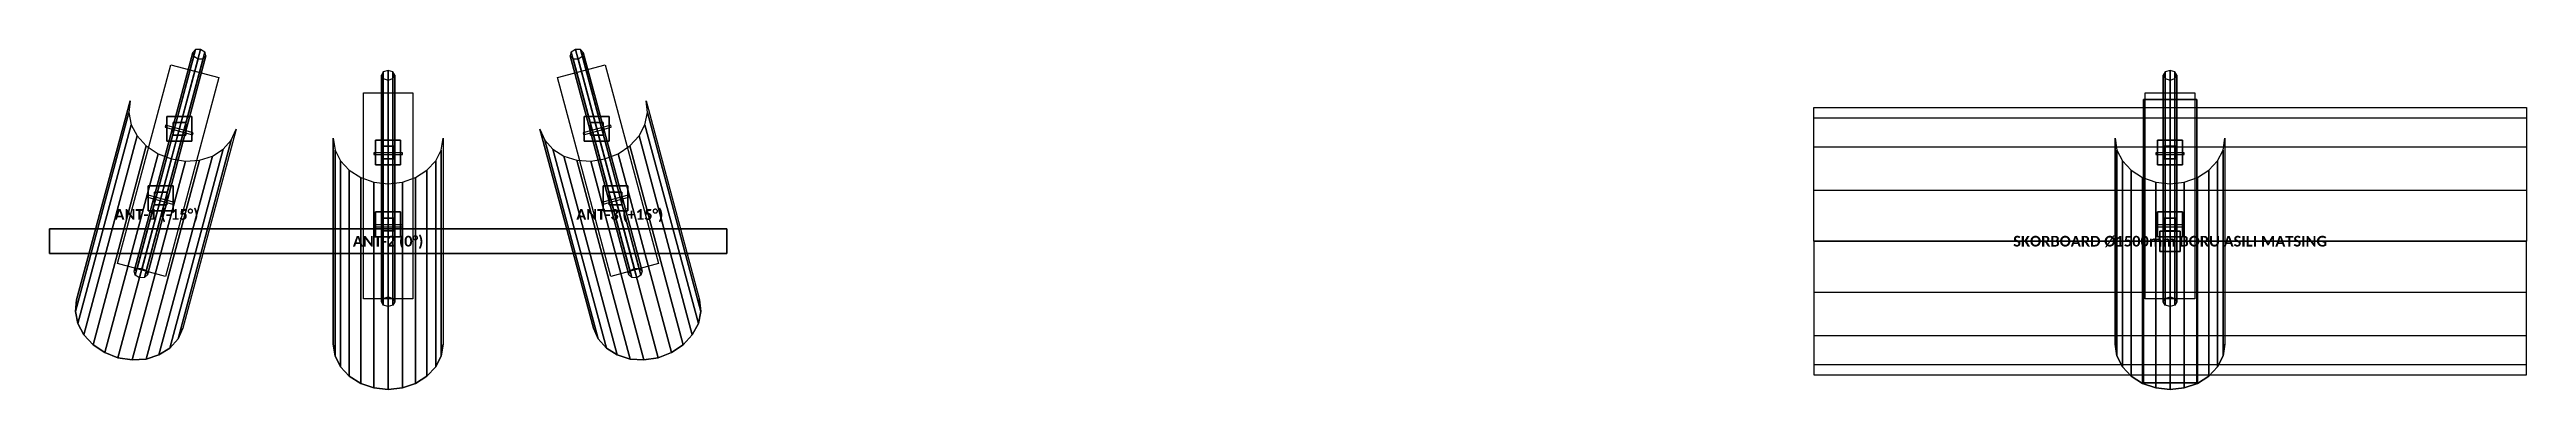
# Model space of a CAD drawing. Header units: metres. Extents: x -14.8 to 20, y -0.8 to 1.1.
# Drawn here: x 6.1 to 20, y -0.83 to 1.08 of the extents above; entities that cross this region are included whole.
import ezdxf
from ezdxf.enums import TextEntityAlignment as Align

# ---------------------------------------------------------------- set-up
doc = ezdxf.new("R2010")
doc.units = ezdxf.units.M
for name, color, linetype in [('CELIK_KIRIS_KOLON', 9, 'CONTINUOUS'), ('EKP_MATSING_ANTEN', 2, 'CONTINUOUS'), ('METIN_BILGI', 7, 'CONTINUOUS'), ('MONTAJ_BORULARI', 2, 'CONTINUOUS')]:
    doc.layers.add(name, color=color, linetype=linetype)
doc.styles.get("Standard").update_dxf_attribs({"font": 'calibrib.ttf'})

msp = doc.modelspace()

# ---------------------------------------------------------------- texts
at = {"layer": 'METIN_BILGI'}
for s, p in [('ANT-1 (-15°)', (6.7, 0.15)), ('ANT-3 (+15°)', (9.3, 0.15)), ('ANT-2 (0°)', (8, 0)), ('SKORBOARD Ø1500mm BORU ASILI MATSING', (18, 0))]:
    msp.add_text(s, height=0.06, dxfattribs=at).set_placement(p, align=Align.MIDDLE_CENTER)

# ---------------------------------------------------------------- linework, layer by layer
at = {"layer": 'CELIK_KIRIS_KOLON'}
for p, q in [((6.919, 0.968, -0.309), (6.62, -0.148, 0.847)), ((8, 0.847, -0.309), (8, -0.309, 0.847)), ((9.081, 0.968, -0.309), (9.38, -0.148, 0.847)), ((18, 0.847, 0.541), (18, -0.309, 1.697)), ((6.899, 0.701, 0.034), (6.759, 0.701, 0.034)), ((6.759, 0.701, 0.034), (6.759, 0.561, 0.034)), ((6.899, 0.701, 0.154), (6.759, 0.701, 0.154)), ((6.759, 0.701, 0.154), (6.759, 0.561, 0.154)), ((6.759, 0.701, 0.034), (6.759, 0.701, 0.154)), ((6.899, 0.561, 0.034), (6.899, 0.701, 0.034)), ((6.899, 0.561, 0.154), (6.899, 0.701, 0.154)), ((6.899, 0.701, 0.034), (6.899, 0.701, 0.154)), ((9.241, 0.701, 0.034), (9.101, 0.701, 0.034)), ((9.101, 0.701, 0.034), (9.101, 0.561, 0.034)), ((9.241, 0.701, 0.154), (9.101, 0.701, 0.154)), ((9.101, 0.701, 0.154), (9.101, 0.561, 0.154)), ((9.101, 0.701, 0.034), (9.101, 0.701, 0.154)), ((9.241, 0.561, 0.034), (9.241, 0.701, 0.034)), ((9.241, 0.561, 0.154), (9.241, 0.701, 0.154)), ((9.241, 0.701, 0.034), (9.241, 0.701, 0.154)), ((18.15, 0.795, 2.755), (17.85, 0.795, 2.755)), ((17.85, 0.795, 2.755), (17.85, -0.795, 2.755)), ((18.15, 0.795, 2.845), (17.85, 0.795, 2.845)), ((17.85, 0.795, 2.845), (17.85, -0.795, 2.845)), ((17.85, 0.795, 2.755), (17.85, 0.795, 2.845)), ((18.15, -0.795, 2.755), (18.15, 0.795, 2.755)), ((18.15, -0.795, 2.845), (18.15, 0.795, 2.845)), ((18.15, 0.795, 2.755), (18.15, 0.795, 2.845)), ((6.759, 0.561, 0.034), (6.899, 0.561, 0.034)), ((6.759, 0.561, 0.154), (6.899, 0.561, 0.154)), ((6.759, 0.561, 0.034), (6.759, 0.561, 0.154)), ((6.899, 0.561, 0.034), (6.899, 0.561, 0.154)), ((8.07, 0.568, 0.034), (7.93, 0.568, 0.034)), ((7.93, 0.568, 0.034), (7.93, 0.428, 0.034)), ((8.07, 0.568, 0.154), (7.93, 0.568, 0.154)), ((7.93, 0.568, 0.154), (7.93, 0.428, 0.154)), ((7.93, 0.568, 0.034), (7.93, 0.568, 0.154)), ((8.07, 0.428, 0.034), (8.07, 0.568, 0.034)), ((8.07, 0.428, 0.154), (8.07, 0.568, 0.154)), ((8.07, 0.568, 0.034), (8.07, 0.568, 0.154)), ((9.101, 0.561, 0.034), (9.241, 0.561, 0.034)), ((9.101, 0.561, 0.154), (9.241, 0.561, 0.154)), ((9.101, 0.561, 0.034), (9.101, 0.561, 0.154)), ((9.241, 0.561, 0.034), (9.241, 0.561, 0.154)), ((18.07, 0.568, 0.884), (17.93, 0.568, 0.884)), ((17.93, 0.568, 0.884), (17.93, 0.428, 0.884)), ((18.07, 0.568, 1.004), (17.93, 0.568, 1.004)), ((17.93, 0.568, 1.004), (17.93, 0.428, 1.004)), ((17.93, 0.568, 0.884), (17.93, 0.568, 1.004)), ((18.07, 0.428, 0.884), (18.07, 0.568, 0.884)), ((18.07, 0.428, 1.004), (18.07, 0.568, 1.004)), ((18.07, 0.568, 0.884), (18.07, 0.568, 1.004)), ((7.93, 0.428, 0.034), (8.07, 0.428, 0.034)), ((7.93, 0.428, 0.154), (8.07, 0.428, 0.154)), ((7.93, 0.428, 0.034), (7.93, 0.428, 0.154)), ((8.07, 0.428, 0.034), (8.07, 0.428, 0.154)), ((17.93, 0.428, 0.884), (18.07, 0.428, 0.884)), ((17.93, 0.428, 1.004), (18.07, 0.428, 1.004)), ((17.93, 0.428, 0.884), (17.93, 0.428, 1.004)), ((18.07, 0.428, 0.884), (18.07, 0.428, 1.004)), ((6.794, 0.31, 0.438), (6.654, 0.31, 0.438)), ((6.654, 0.31, 0.438), (6.654, 0.17, 0.438)), ((6.794, 0.31, 0.558), (6.654, 0.31, 0.558)), ((6.654, 0.31, 0.558), (6.654, 0.17, 0.558)), ((6.654, 0.31, 0.438), (6.654, 0.31, 0.558)), ((6.794, 0.17, 0.438), (6.794, 0.31, 0.438)), ((6.794, 0.17, 0.558), (6.794, 0.31, 0.558)), ((6.794, 0.31, 0.438), (6.794, 0.31, 0.558)), ((9.346, 0.31, 0.438), (9.206, 0.31, 0.438)), ((9.206, 0.31, 0.438), (9.206, 0.17, 0.438)), ((9.346, 0.31, 0.558), (9.206, 0.31, 0.558)), ((9.206, 0.31, 0.558), (9.206, 0.17, 0.558)), ((9.206, 0.31, 0.438), (9.206, 0.31, 0.558)), ((9.346, 0.17, 0.438), (9.346, 0.31, 0.438)), ((9.346, 0.17, 0.558), (9.346, 0.31, 0.558)), ((9.346, 0.31, 0.438), (9.346, 0.31, 0.558)), ((6.654, 0.17, 0.438), (6.794, 0.17, 0.438)), ((6.654, 0.17, 0.558), (6.794, 0.17, 0.558)), ((6.654, 0.17, 0.438), (6.654, 0.17, 0.558)), ((6.794, 0.17, 0.438), (6.794, 0.17, 0.558)), ((8.07, 0.164, 0.438), (7.93, 0.164, 0.438)), ((7.93, 0.164, 0.438), (7.93, 0.024, 0.438)), ((8.07, 0.164, 0.558), (7.93, 0.164, 0.558)), ((7.93, 0.164, 0.558), (7.93, 0.024, 0.558)), ((7.93, 0.164, 0.438), (7.93, 0.164, 0.558)), ((8.07, 0.024, 0.438), (8.07, 0.164, 0.438)), ((8.07, 0.024, 0.558), (8.07, 0.164, 0.558)), ((8.07, 0.164, 0.438), (8.07, 0.164, 0.558)), ((9.206, 0.17, 0.438), (9.346, 0.17, 0.438)), ((9.206, 0.17, 0.558), (9.346, 0.17, 0.558)), ((9.206, 0.17, 0.438), (9.206, 0.17, 0.558)), ((9.346, 0.17, 0.438), (9.346, 0.17, 0.558)), ((18.07, 0.164, 1.288), (17.93, 0.164, 1.288)), ((17.93, 0.164, 1.288), (17.93, 0.024, 1.288)), ((18.07, 0.164, 1.408), (17.93, 0.164, 1.408)), ((17.93, 0.164, 1.408), (17.93, 0.024, 1.408)), ((17.93, 0.164, 1.288), (17.93, 0.164, 1.408)), ((18.07, 0.024, 1.288), (18.07, 0.164, 1.288)), ((18.07, 0.024, 1.408), (18.07, 0.164, 1.408)), ((18.07, 0.164, 1.288), (18.07, 0.164, 1.408)), ((9.9, 0.07, 1.05), (6.1, 0.07, 1.05)), ((6.1, 0.07, 1.05), (6.1, -0.07, 1.05)), ((9.9, 0.07, 1.19), (6.1, 0.07, 1.19)), ((6.1, 0.07, 1.19), (6.1, -0.07, 1.19)), ((6.1, 0.07, 1.05), (6.1, 0.07, 1.19)), ((7.93, 0.024, 0.438), (8.07, 0.024, 0.438)), ((7.93, 0.024, 0.558), (8.07, 0.024, 0.558)), ((7.93, 0.024, 0.438), (7.93, 0.024, 0.558)), ((8.07, 0.024, 0.438), (8.07, 0.024, 0.558)), ((9.9, -0.07, 1.05), (9.9, 0.07, 1.05)), ((9.9, -0.07, 1.19), (9.9, 0.07, 1.19)), ((9.9, 0.07, 1.05), (9.9, 0.07, 1.19)), ((17.93, 0.024, 1.288), (18.07, 0.024, 1.288)), ((17.93, 0.024, 1.408), (18.07, 0.024, 1.408)), ((17.93, 0.024, 1.288), (17.93, 0.024, 1.408)), ((18.07, 0.024, 1.288), (18.07, 0.024, 1.408)), ((6.1, -0.07, 1.05), (9.9, -0.07, 1.05)), ((6.1, -0.07, 1.19), (9.9, -0.07, 1.19)), ((6.1, -0.07, 1.05), (6.1, -0.07, 1.19)), ((9.9, -0.07, 1.05), (9.9, -0.07, 1.19)), ((17.85, -0.795, 2.755), (18.15, -0.795, 2.755)), ((17.85, -0.795, 2.845), (18.15, -0.795, 2.845)), ((17.85, -0.795, 2.755), (17.85, -0.795, 2.845)), ((18.15, -0.795, 2.755), (18.15, -0.795, 2.845))]:
    msp.add_line(p, q, dxfattribs=at)
for points in [[(6.781, 0.991, -0.323), (7.05, 0.919, -0.323), (6.75, -0.198, 0.833), (6.482, -0.126, 0.833)], [(8.95, 0.919, -0.323), (9.219, 0.991, -0.323), (9.518, -0.126, 0.833), (9.25, -0.198, 0.833)], [(6.759, 0.561, 0.034), (6.899, 0.561, 0.034), (6.899, 0.701, 0.034), (6.759, 0.701, 0.034)], [(6.759, 0.561, 0.154), (6.899, 0.561, 0.154), (6.899, 0.701, 0.154), (6.759, 0.701, 0.154)], [(6.759, 0.701, 0.034), (6.899, 0.701, 0.034), (6.899, 0.701, 0.154), (6.759, 0.701, 0.154)], [(6.759, 0.561, 0.034), (6.759, 0.701, 0.034), (6.759, 0.701, 0.154), (6.759, 0.561, 0.154)], [(6.899, 0.561, 0.034), (6.899, 0.701, 0.034), (6.899, 0.701, 0.154), (6.899, 0.561, 0.154)], [(7.861, 0.833, -0.323), (8.139, 0.833, -0.323), (8.139, -0.323, 0.833), (7.861, -0.323, 0.833)], [(9.101, 0.561, 0.034), (9.241, 0.561, 0.034), (9.241, 0.701, 0.034), (9.101, 0.701, 0.034)], [(9.101, 0.561, 0.154), (9.241, 0.561, 0.154), (9.241, 0.701, 0.154), (9.101, 0.701, 0.154)], [(9.101, 0.701, 0.034), (9.241, 0.701, 0.034), (9.241, 0.701, 0.154), (9.101, 0.701, 0.154)], [(9.101, 0.561, 0.034), (9.101, 0.701, 0.034), (9.101, 0.701, 0.154), (9.101, 0.561, 0.154)], [(9.241, 0.561, 0.034), (9.241, 0.701, 0.034), (9.241, 0.701, 0.154), (9.241, 0.561, 0.154)], [(17.85, -0.795, 2.755), (18.15, -0.795, 2.755), (18.15, 0.795, 2.755), (17.85, 0.795, 2.755)], [(17.85, -0.795, 2.845), (18.15, -0.795, 2.845), (18.15, 0.795, 2.845), (17.85, 0.795, 2.845)], [(17.85, 0.795, 2.755), (18.15, 0.795, 2.755), (18.15, 0.795, 2.845), (17.85, 0.795, 2.845)], [(17.85, -0.795, 2.755), (17.85, 0.795, 2.755), (17.85, 0.795, 2.845), (17.85, -0.795, 2.845)], [(17.861, 0.833, 0.527), (18.139, 0.833, 0.527), (18.139, -0.323, 1.683), (17.861, -0.323, 1.683)], [(18.15, -0.795, 2.755), (18.15, 0.795, 2.755), (18.15, 0.795, 2.845), (18.15, -0.795, 2.845)], [(6.748, 0.64, 0.024), (6.903, 0.598, 0.024), (6.906, 0.609, 0.149), (6.751, 0.651, 0.149)], [(6.759, 0.561, 0.034), (6.899, 0.561, 0.034), (6.899, 0.561, 0.154), (6.759, 0.561, 0.154)], [(7.93, 0.428, 0.034), (8.07, 0.428, 0.034), (8.07, 0.568, 0.034), (7.93, 0.568, 0.034)], [(7.93, 0.428, 0.154), (8.07, 0.428, 0.154), (8.07, 0.568, 0.154), (7.93, 0.568, 0.154)], [(7.93, 0.568, 0.034), (8.07, 0.568, 0.034), (8.07, 0.568, 0.154), (7.93, 0.568, 0.154)], [(7.93, 0.428, 0.034), (7.93, 0.568, 0.034), (7.93, 0.568, 0.154), (7.93, 0.428, 0.154)], [(8.07, 0.428, 0.034), (8.07, 0.568, 0.034), (8.07, 0.568, 0.154), (8.07, 0.428, 0.154)], [(9.097, 0.598, 0.024), (9.252, 0.64, 0.024), (9.249, 0.651, 0.149), (9.094, 0.609, 0.149)], [(9.101, 0.561, 0.034), (9.241, 0.561, 0.034), (9.241, 0.561, 0.154), (9.101, 0.561, 0.154)], [(17.93, 0.428, 0.884), (18.07, 0.428, 0.884), (18.07, 0.568, 0.884), (17.93, 0.568, 0.884)], [(17.93, 0.428, 1.004), (18.07, 0.428, 1.004), (18.07, 0.568, 1.004), (17.93, 0.568, 1.004)], [(17.93, 0.568, 0.884), (18.07, 0.568, 0.884), (18.07, 0.568, 1.004), (17.93, 0.568, 1.004)], [(17.93, 0.428, 0.884), (17.93, 0.568, 0.884), (17.93, 0.568, 1.004), (17.93, 0.428, 1.004)], [(18.07, 0.428, 0.884), (18.07, 0.568, 0.884), (18.07, 0.568, 1.004), (18.07, 0.428, 1.004)], [(7.92, 0.486, 0.024), (8.08, 0.486, 0.024), (8.08, 0.497, 0.149), (7.92, 0.497, 0.149)], [(7.93, 0.428, 0.034), (8.07, 0.428, 0.034), (8.07, 0.428, 0.154), (7.93, 0.428, 0.154)], [(17.92, 0.486, 0.874), (18.08, 0.486, 0.874), (18.08, 0.497, 0.999), (17.92, 0.497, 0.999)], [(17.93, 0.428, 0.884), (18.07, 0.428, 0.884), (18.07, 0.428, 1.004), (17.93, 0.428, 1.004)], [(6.654, 0.17, 0.438), (6.794, 0.17, 0.438), (6.794, 0.31, 0.438), (6.654, 0.31, 0.438)], [(6.654, 0.17, 0.558), (6.794, 0.17, 0.558), (6.794, 0.31, 0.558), (6.654, 0.31, 0.558)], [(6.654, 0.31, 0.438), (6.794, 0.31, 0.438), (6.794, 0.31, 0.558), (6.654, 0.31, 0.558)], [(6.654, 0.17, 0.438), (6.654, 0.31, 0.438), (6.654, 0.31, 0.558), (6.654, 0.17, 0.558)], [(6.794, 0.17, 0.438), (6.794, 0.31, 0.438), (6.794, 0.31, 0.558), (6.794, 0.17, 0.558)], [(9.206, 0.17, 0.438), (9.346, 0.17, 0.438), (9.346, 0.31, 0.438), (9.206, 0.31, 0.438)], [(9.206, 0.17, 0.558), (9.346, 0.17, 0.558), (9.346, 0.31, 0.558), (9.206, 0.31, 0.558)], [(9.206, 0.31, 0.438), (9.346, 0.31, 0.438), (9.346, 0.31, 0.558), (9.206, 0.31, 0.558)], [(9.206, 0.17, 0.438), (9.206, 0.31, 0.438), (9.206, 0.31, 0.558), (9.206, 0.17, 0.558)], [(9.346, 0.17, 0.438), (9.346, 0.31, 0.438), (9.346, 0.31, 0.558), (9.346, 0.17, 0.558)], [(6.644, 0.249, 0.429), (6.798, 0.207, 0.429), (6.801, 0.218, 0.554), (6.647, 0.26, 0.554)], [(6.654, 0.17, 0.438), (6.794, 0.17, 0.438), (6.794, 0.17, 0.558), (6.654, 0.17, 0.558)], [(7.93, 0.024, 0.438), (8.07, 0.024, 0.438), (8.07, 0.164, 0.438), (7.93, 0.164, 0.438)], [(7.93, 0.024, 0.558), (8.07, 0.024, 0.558), (8.07, 0.164, 0.558), (7.93, 0.164, 0.558)], [(7.93, 0.164, 0.438), (8.07, 0.164, 0.438), (8.07, 0.164, 0.558), (7.93, 0.164, 0.558)], [(7.93, 0.024, 0.438), (7.93, 0.164, 0.438), (7.93, 0.164, 0.558), (7.93, 0.024, 0.558)], [(8.07, 0.024, 0.438), (8.07, 0.164, 0.438), (8.07, 0.164, 0.558), (8.07, 0.024, 0.558)], [(9.202, 0.207, 0.429), (9.356, 0.249, 0.429), (9.353, 0.26, 0.554), (9.199, 0.218, 0.554)], [(9.206, 0.17, 0.438), (9.346, 0.17, 0.438), (9.346, 0.17, 0.558), (9.206, 0.17, 0.558)], [(17.93, 0.024, 1.288), (18.07, 0.024, 1.288), (18.07, 0.164, 1.288), (17.93, 0.164, 1.288)], [(17.93, 0.024, 1.408), (18.07, 0.024, 1.408), (18.07, 0.164, 1.408), (17.93, 0.164, 1.408)], [(17.93, 0.164, 1.288), (18.07, 0.164, 1.288), (18.07, 0.164, 1.408), (17.93, 0.164, 1.408)], [(17.93, 0.024, 1.288), (17.93, 0.164, 1.288), (17.93, 0.164, 1.408), (17.93, 0.024, 1.408)], [(18.07, 0.024, 1.288), (18.07, 0.164, 1.288), (18.07, 0.164, 1.408), (18.07, 0.024, 1.408)], [(6.1, -0.07, 1.05), (9.9, -0.07, 1.05), (9.9, 0.07, 1.05), (6.1, 0.07, 1.05)], [(6.1, -0.07, 1.19), (9.9, -0.07, 1.19), (9.9, 0.07, 1.19), (6.1, 0.07, 1.19)], [(6.1, 0.07, 1.05), (9.9, 0.07, 1.05), (9.9, 0.07, 1.19), (6.1, 0.07, 1.19)], [(6.1, -0.07, 1.05), (6.1, 0.07, 1.05), (6.1, 0.07, 1.19), (6.1, -0.07, 1.19)], [(7.92, 0.081, 0.429), (8.08, 0.081, 0.429), (8.08, 0.092, 0.554), (7.92, 0.092, 0.554)], [(7.93, 0.024, 0.438), (8.07, 0.024, 0.438), (8.07, 0.024, 0.558), (7.93, 0.024, 0.558)], [(9.9, -0.07, 1.05), (9.9, 0.07, 1.05), (9.9, 0.07, 1.19), (9.9, -0.07, 1.19)], [(17.92, 0.081, 1.279), (18.08, 0.081, 1.279), (18.08, 0.092, 1.404), (17.92, 0.092, 1.404)], [(17.93, 0.024, 1.288), (18.07, 0.024, 1.288), (18.07, 0.024, 1.408), (17.93, 0.024, 1.408)], [(6.1, -0.07, 1.05), (9.9, -0.07, 1.05), (9.9, -0.07, 1.19), (6.1, -0.07, 1.19)], [(17.85, -0.795, 2.755), (18.15, -0.795, 2.755), (18.15, -0.795, 2.845), (17.85, -0.795, 2.845)]]:
    msp.add_3dface(points, dxfattribs=at)
at = {"layer": 'EKP_MATSING_ANTEN'}
for p, q in [((6.545, 0.722, -0.644), (6.245, -0.395, 0.512)), ((6.552, 0.788, -0.578), (6.252, -0.329, 0.578)), ((6.552, 0.788, -0.578), (6.545, 0.722, -0.644)), ((6.545, 0.722, -0.644), (6.559, 0.654, -0.706)), ((9.441, 0.654, -0.706), (9.455, 0.722, -0.644)), ((9.455, 0.722, -0.644), (9.448, 0.788, -0.578)), ((9.455, 0.722, -0.644), (9.755, -0.395, 0.512)), ((6.559, 0.654, -0.706), (6.259, -0.462, 0.451)), ((6.592, 0.591, -0.758), (6.293, -0.526, 0.398)), ((6.559, 0.654, -0.706), (6.592, 0.591, -0.758)), ((6.592, 0.591, -0.758), (6.643, 0.535, -0.799)), ((7.12, 0.568, -0.644), (6.821, -0.549, 0.512)), ((7.075, 0.516, -0.706), (7.12, 0.568, -0.644)), ((7.12, 0.568, -0.644), (7.148, 0.629, -0.578)), ((7.691, 0.578, -0.578), (7.702, 0.512, -0.644)), ((7.691, 0.578, -0.578), (7.691, -0.578, 0.578)), ((8.298, 0.512, -0.644), (8.309, 0.578, -0.578)), ((8.852, 0.629, -0.578), (8.88, 0.568, -0.644)), ((8.852, 0.629, -0.578), (9.152, -0.488, 0.578)), ((8.88, 0.568, -0.644), (8.925, 0.516, -0.706)), ((8.88, 0.568, -0.644), (9.179, -0.549, 0.512)), ((9.357, 0.535, -0.799), (9.408, 0.591, -0.758)), ((9.408, 0.591, -0.758), (9.441, 0.654, -0.706)), ((9.408, 0.591, -0.758), (9.707, -0.526, 0.398)), ((9.441, 0.654, -0.706), (9.741, -0.462, 0.451)), ((17.692, 0.578, 0.272), (17.702, 0.512, 0.206)), ((17.692, 0.578, 0.272), (17.692, -0.578, 1.428)), ((18.298, 0.512, 0.206), (18.308, 0.578, 0.272)), ((6.643, 0.535, -0.799), (6.344, -0.582, 0.357)), ((6.709, 0.491, -0.824), (6.41, -0.626, 0.332)), ((6.784, 0.462, -0.833), (6.484, -0.655, 0.323)), ((6.863, 0.45, -0.824), (6.564, -0.667, 0.332)), ((6.941, 0.455, -0.799), (6.642, -0.662, 0.357)), ((6.643, 0.535, -0.799), (6.709, 0.491, -0.824)), ((6.709, 0.491, -0.824), (6.784, 0.462, -0.833)), ((7.014, 0.478, -0.758), (6.714, -0.639, 0.398)), ((7.075, 0.516, -0.706), (6.775, -0.601, 0.451)), ((6.784, 0.462, -0.833), (6.863, 0.45, -0.824)), ((6.863, 0.45, -0.824), (6.941, 0.455, -0.799)), ((6.941, 0.455, -0.799), (7.014, 0.478, -0.758)), ((7.014, 0.478, -0.758), (7.075, 0.516, -0.706)), ((7.702, 0.512, -0.644), (7.733, 0.451, -0.706)), ((7.702, 0.512, -0.644), (7.702, -0.644, 0.512)), ((7.733, 0.451, -0.706), (7.782, 0.398, -0.758)), ((7.733, 0.451, -0.706), (7.733, -0.706, 0.451)), ((8.218, 0.398, -0.758), (8.267, 0.451, -0.706)), ((8.267, 0.451, -0.706), (8.298, 0.512, -0.644)), ((8.267, 0.451, -0.706), (8.267, -0.706, 0.451)), ((8.298, 0.512, -0.644), (8.298, -0.644, 0.512)), ((8.925, 0.516, -0.706), (8.986, 0.478, -0.758)), ((8.925, 0.516, -0.706), (9.225, -0.601, 0.451)), ((8.986, 0.478, -0.758), (9.059, 0.455, -0.799)), ((8.986, 0.478, -0.758), (9.286, -0.639, 0.398)), ((9.059, 0.455, -0.799), (9.137, 0.45, -0.824)), ((9.059, 0.455, -0.799), (9.358, -0.662, 0.357)), ((9.137, 0.45, -0.824), (9.216, 0.462, -0.833)), ((9.137, 0.45, -0.824), (9.436, -0.667, 0.332)), ((9.216, 0.462, -0.833), (9.291, 0.491, -0.824)), ((9.216, 0.462, -0.833), (9.516, -0.655, 0.323)), ((9.291, 0.491, -0.824), (9.357, 0.535, -0.799)), ((9.291, 0.491, -0.824), (9.59, -0.626, 0.332)), ((9.357, 0.535, -0.799), (9.656, -0.582, 0.357)), ((17.702, 0.512, 0.206), (17.733, 0.451, 0.144)), ((17.702, 0.512, 0.206), (17.702, -0.644, 1.362)), ((17.733, 0.451, 0.144), (17.782, 0.398, 0.092)), ((17.733, 0.451, 0.144), (17.733, -0.706, 1.301)), ((18.218, 0.398, 0.092), (18.267, 0.451, 0.144)), ((18.267, 0.451, 0.144), (18.298, 0.512, 0.206)), ((18.267, 0.451, 0.144), (18.267, -0.706, 1.301)), ((18.298, 0.512, 0.206), (18.298, -0.644, 1.362)), ((7.782, 0.398, -0.758), (7.846, 0.357, -0.799)), ((7.782, 0.398, -0.758), (7.782, -0.758, 0.398)), ((7.846, 0.357, -0.799), (7.92, 0.332, -0.824)), ((7.846, 0.357, -0.799), (7.846, -0.799, 0.357)), ((7.92, 0.332, -0.824), (8, 0.323, -0.833)), ((7.92, 0.332, -0.824), (7.92, -0.824, 0.332)), ((8, 0.323, -0.833), (8.08, 0.332, -0.824)), ((8, 0.323, -0.833), (8, -0.833, 0.323)), ((8.08, 0.332, -0.824), (8.154, 0.357, -0.799)), ((8.08, 0.332, -0.824), (8.08, -0.824, 0.332)), ((8.154, 0.357, -0.799), (8.218, 0.398, -0.758)), ((8.154, 0.357, -0.799), (8.154, -0.799, 0.357)), ((8.218, 0.398, -0.758), (8.218, -0.758, 0.398)), ((17.782, 0.398, 0.092), (17.846, 0.357, 0.051)), ((17.782, 0.398, 0.092), (17.782, -0.758, 1.248)), ((17.846, 0.357, 0.051), (17.92, 0.332, 0.026)), ((17.846, 0.357, 0.051), (17.846, -0.799, 1.207)), ((17.92, 0.332, 0.026), (18, 0.323, 0.017)), ((17.92, 0.332, 0.026), (17.92, -0.824, 1.182)), ((18, 0.323, 0.017), (18.08, 0.332, 0.026)), ((18, 0.323, 0.017), (18, -0.833, 1.173)), ((18.08, 0.332, 0.026), (18.154, 0.357, 0.051)), ((18.08, 0.332, 0.026), (18.08, -0.824, 1.182)), ((18.154, 0.357, 0.051), (18.218, 0.398, 0.092)), ((18.154, 0.357, 0.051), (18.154, -0.799, 1.207)), ((18.218, 0.398, 0.092), (18.218, -0.758, 1.248)), ((6.252, -0.329, 0.578), (6.245, -0.395, 0.512)), ((6.245, -0.395, 0.512), (6.259, -0.462, 0.451)), ((9.741, -0.462, 0.451), (9.755, -0.395, 0.512)), ((9.755, -0.395, 0.512), (9.748, -0.329, 0.578)), ((6.259, -0.462, 0.451), (6.293, -0.526, 0.398)), ((6.293, -0.526, 0.398), (6.344, -0.582, 0.357)), ((6.775, -0.601, 0.451), (6.821, -0.549, 0.512)), ((6.821, -0.549, 0.512), (6.848, -0.488, 0.578)), ((9.152, -0.488, 0.578), (9.179, -0.549, 0.512)), ((9.179, -0.549, 0.512), (9.225, -0.601, 0.451)), ((9.656, -0.582, 0.357), (9.707, -0.526, 0.398)), ((9.707, -0.526, 0.398), (9.741, -0.462, 0.451)), ((6.344, -0.582, 0.357), (6.41, -0.626, 0.332)), ((6.41, -0.626, 0.332), (6.484, -0.655, 0.323)), ((6.484, -0.655, 0.323), (6.564, -0.667, 0.332)), ((6.564, -0.667, 0.332), (6.642, -0.662, 0.357)), ((6.642, -0.662, 0.357), (6.714, -0.639, 0.398)), ((6.714, -0.639, 0.398), (6.775, -0.601, 0.451)), ((7.691, -0.578, 0.578), (7.702, -0.644, 0.512)), ((7.702, -0.644, 0.512), (7.733, -0.706, 0.451)), ((8.267, -0.706, 0.451), (8.298, -0.644, 0.512)), ((8.298, -0.644, 0.512), (8.309, -0.578, 0.578)), ((9.225, -0.601, 0.451), (9.286, -0.639, 0.398)), ((9.286, -0.639, 0.398), (9.358, -0.662, 0.357)), ((9.358, -0.662, 0.357), (9.436, -0.667, 0.332)), ((9.436, -0.667, 0.332), (9.516, -0.655, 0.323)), ((9.516, -0.655, 0.323), (9.59, -0.626, 0.332)), ((9.59, -0.626, 0.332), (9.656, -0.582, 0.357)), ((17.692, -0.578, 1.428), (17.702, -0.644, 1.362)), ((17.702, -0.644, 1.362), (17.733, -0.706, 1.301)), ((18.267, -0.706, 1.301), (18.298, -0.644, 1.362)), ((18.298, -0.644, 1.362), (18.308, -0.578, 1.428)), ((7.733, -0.706, 0.451), (7.782, -0.758, 0.398)), ((7.782, -0.758, 0.398), (7.846, -0.799, 0.357)), ((7.846, -0.799, 0.357), (7.92, -0.824, 0.332)), ((7.92, -0.824, 0.332), (8, -0.833, 0.323)), ((8, -0.833, 0.323), (8.08, -0.824, 0.332)), ((8.08, -0.824, 0.332), (8.154, -0.799, 0.357)), ((8.154, -0.799, 0.357), (8.218, -0.758, 0.398)), ((8.218, -0.758, 0.398), (8.267, -0.706, 0.451)), ((17.733, -0.706, 1.301), (17.782, -0.758, 1.248)), ((17.782, -0.758, 1.248), (17.846, -0.799, 1.207)), ((17.846, -0.799, 1.207), (17.92, -0.824, 1.182)), ((17.92, -0.824, 1.182), (18, -0.833, 1.173)), ((18, -0.833, 1.173), (18.08, -0.824, 1.182)), ((18.08, -0.824, 1.182), (18.154, -0.799, 1.207)), ((18.154, -0.799, 1.207), (18.218, -0.758, 1.248)), ((18.218, -0.758, 1.248), (18.267, -0.706, 1.301))]:
    msp.add_line(p, q, dxfattribs=at)
for points in [[(6.552, 0.788, -0.578), (6.545, 0.722, -0.644), (6.245, -0.395, 0.512), (6.252, -0.329, 0.578)], [(6.545, 0.722, -0.644), (6.559, 0.654, -0.706), (6.259, -0.462, 0.451), (6.245, -0.395, 0.512)], [(9.441, 0.654, -0.706), (9.455, 0.722, -0.644), (9.755, -0.395, 0.512), (9.741, -0.462, 0.451)], [(9.455, 0.722, -0.644), (9.448, 0.788, -0.578), (9.748, -0.329, 0.578), (9.755, -0.395, 0.512)], [(6.559, 0.654, -0.706), (6.592, 0.591, -0.758), (6.293, -0.526, 0.398), (6.259, -0.462, 0.451)], [(6.592, 0.591, -0.758), (6.643, 0.535, -0.799), (6.344, -0.582, 0.357), (6.293, -0.526, 0.398)], [(7.075, 0.516, -0.706), (7.12, 0.568, -0.644), (6.821, -0.549, 0.512), (6.775, -0.601, 0.451)], [(7.12, 0.568, -0.644), (7.148, 0.629, -0.578), (6.848, -0.488, 0.578), (6.821, -0.549, 0.512)], [(7.691, 0.578, -0.578), (7.702, 0.512, -0.644), (7.702, -0.644, 0.512), (7.691, -0.578, 0.578)], [(8.298, 0.512, -0.644), (8.309, 0.578, -0.578), (8.309, -0.578, 0.578), (8.298, -0.644, 0.512)], [(8.852, 0.629, -0.578), (8.88, 0.568, -0.644), (9.179, -0.549, 0.512), (9.152, -0.488, 0.578)], [(8.88, 0.568, -0.644), (8.925, 0.516, -0.706), (9.225, -0.601, 0.451), (9.179, -0.549, 0.512)], [(9.357, 0.535, -0.799), (9.408, 0.591, -0.758), (9.707, -0.526, 0.398), (9.656, -0.582, 0.357)], [(9.408, 0.591, -0.758), (9.441, 0.654, -0.706), (9.741, -0.462, 0.451), (9.707, -0.526, 0.398)], [(17.692, 0.578, 0.272), (17.702, 0.512, 0.206), (17.702, -0.644, 1.362), (17.692, -0.578, 1.428)], [(18.298, 0.512, 0.206), (18.308, 0.578, 0.272), (18.308, -0.578, 1.428), (18.298, -0.644, 1.362)], [(6.643, 0.535, -0.799), (6.709, 0.491, -0.824), (6.41, -0.626, 0.332), (6.344, -0.582, 0.357)], [(6.709, 0.491, -0.824), (6.784, 0.462, -0.833), (6.484, -0.655, 0.323), (6.41, -0.626, 0.332)], [(6.784, 0.462, -0.833), (6.863, 0.45, -0.824), (6.564, -0.667, 0.332), (6.484, -0.655, 0.323)], [(6.863, 0.45, -0.824), (6.941, 0.455, -0.799), (6.642, -0.662, 0.357), (6.564, -0.667, 0.332)], [(6.941, 0.455, -0.799), (7.014, 0.478, -0.758), (6.714, -0.639, 0.398), (6.642, -0.662, 0.357)], [(7.014, 0.478, -0.758), (7.075, 0.516, -0.706), (6.775, -0.601, 0.451), (6.714, -0.639, 0.398)], [(7.702, 0.512, -0.644), (7.733, 0.451, -0.706), (7.733, -0.706, 0.451), (7.702, -0.644, 0.512)], [(7.733, 0.451, -0.706), (7.782, 0.398, -0.758), (7.782, -0.758, 0.398), (7.733, -0.706, 0.451)], [(8.218, 0.398, -0.758), (8.267, 0.451, -0.706), (8.267, -0.706, 0.451), (8.218, -0.758, 0.398)], [(8.267, 0.451, -0.706), (8.298, 0.512, -0.644), (8.298, -0.644, 0.512), (8.267, -0.706, 0.451)], [(8.925, 0.516, -0.706), (8.986, 0.478, -0.758), (9.286, -0.639, 0.398), (9.225, -0.601, 0.451)], [(8.986, 0.478, -0.758), (9.059, 0.455, -0.799), (9.358, -0.662, 0.357), (9.286, -0.639, 0.398)], [(9.059, 0.455, -0.799), (9.137, 0.45, -0.824), (9.436, -0.667, 0.332), (9.358, -0.662, 0.357)], [(9.137, 0.45, -0.824), (9.216, 0.462, -0.833), (9.516, -0.655, 0.323), (9.436, -0.667, 0.332)], [(9.216, 0.462, -0.833), (9.291, 0.491, -0.824), (9.59, -0.626, 0.332), (9.516, -0.655, 0.323)], [(9.291, 0.491, -0.824), (9.357, 0.535, -0.799), (9.656, -0.582, 0.357), (9.59, -0.626, 0.332)], [(17.702, 0.512, 0.206), (17.733, 0.451, 0.144), (17.733, -0.706, 1.301), (17.702, -0.644, 1.362)], [(17.733, 0.451, 0.144), (17.782, 0.398, 0.092), (17.782, -0.758, 1.248), (17.733, -0.706, 1.301)], [(18.218, 0.398, 0.092), (18.267, 0.451, 0.144), (18.267, -0.706, 1.301), (18.218, -0.758, 1.248)], [(18.267, 0.451, 0.144), (18.298, 0.512, 0.206), (18.298, -0.644, 1.362), (18.267, -0.706, 1.301)], [(7.782, 0.398, -0.758), (7.846, 0.357, -0.799), (7.846, -0.799, 0.357), (7.782, -0.758, 0.398)], [(7.846, 0.357, -0.799), (7.92, 0.332, -0.824), (7.92, -0.824, 0.332), (7.846, -0.799, 0.357)], [(7.92, 0.332, -0.824), (8, 0.323, -0.833), (8, -0.833, 0.323), (7.92, -0.824, 0.332)], [(8, 0.323, -0.833), (8.08, 0.332, -0.824), (8.08, -0.824, 0.332), (8, -0.833, 0.323)], [(8.08, 0.332, -0.824), (8.154, 0.357, -0.799), (8.154, -0.799, 0.357), (8.08, -0.824, 0.332)], [(8.154, 0.357, -0.799), (8.218, 0.398, -0.758), (8.218, -0.758, 0.398), (8.154, -0.799, 0.357)], [(17.782, 0.398, 0.092), (17.846, 0.357, 0.051), (17.846, -0.799, 1.207), (17.782, -0.758, 1.248)], [(17.846, 0.357, 0.051), (17.92, 0.332, 0.026), (17.92, -0.824, 1.182), (17.846, -0.799, 1.207)], [(17.92, 0.332, 0.026), (18, 0.323, 0.017), (18, -0.833, 1.173), (17.92, -0.824, 1.182)], [(18, 0.323, 0.017), (18.08, 0.332, 0.026), (18.08, -0.824, 1.182), (18, -0.833, 1.173)], [(18.08, 0.332, 0.026), (18.154, 0.357, 0.051), (18.154, -0.799, 1.207), (18.08, -0.824, 1.182)], [(18.154, 0.357, 0.051), (18.218, 0.398, 0.092), (18.218, -0.758, 1.248), (18.154, -0.799, 1.207)]]:
    msp.add_3dface(points, dxfattribs=at)
at = {"layer": 'MONTAJ_BORULARI'}
for p, q in [((6.864, 0.666, 0.094), (6.794, 0.666, 0.094)), ((6.794, 0.666, 0.094), (6.794, 0.596, 0.094)), ((6.864, 0.666, 2.4), (6.794, 0.666, 2.4)), ((6.794, 0.666, 2.4), (6.794, 0.596, 2.4)), ((6.794, 0.666, 0.094), (6.794, 0.666, 2.4)), ((6.794, 0.596, 0.094), (6.864, 0.596, 0.094)), ((6.794, 0.596, 2.4), (6.864, 0.596, 2.4)), ((6.794, 0.596, 0.094), (6.794, 0.596, 2.4)), ((6.864, 0.596, 0.094), (6.864, 0.666, 0.094)), ((6.864, 0.596, 2.4), (6.864, 0.666, 2.4)), ((6.864, 0.666, 0.094), (6.864, 0.666, 2.4)), ((6.864, 0.596, 0.094), (6.864, 0.596, 2.4)), ((9.206, 0.666, 0.094), (9.136, 0.666, 0.094)), ((9.136, 0.666, 0.094), (9.136, 0.596, 0.094)), ((9.206, 0.666, 2.4), (9.136, 0.666, 2.4)), ((9.136, 0.666, 2.4), (9.136, 0.596, 2.4)), ((9.136, 0.666, 0.094), (9.136, 0.666, 2.4)), ((9.136, 0.596, 0.094), (9.206, 0.596, 0.094)), ((9.136, 0.596, 2.4), (9.206, 0.596, 2.4)), ((9.136, 0.596, 0.094), (9.136, 0.596, 2.4)), ((9.206, 0.596, 0.094), (9.206, 0.666, 0.094)), ((9.206, 0.596, 2.4), (9.206, 0.666, 2.4)), ((9.206, 0.666, 0.094), (9.206, 0.666, 2.4)), ((9.206, 0.596, 0.094), (9.206, 0.596, 2.4)), ((8.035, 0.533, 0.094), (7.965, 0.533, 0.094)), ((7.965, 0.533, 0.094), (7.965, 0.463, 0.094)), ((8.035, 0.533, 2.4), (7.965, 0.533, 2.4)), ((7.965, 0.533, 2.4), (7.965, 0.463, 2.4)), ((7.965, 0.533, 0.094), (7.965, 0.533, 2.4)), ((7.965, 0.463, 0.094), (8.035, 0.463, 0.094)), ((7.965, 0.463, 2.4), (8.035, 0.463, 2.4)), ((7.965, 0.463, 0.094), (7.965, 0.463, 2.4)), ((8.035, 0.463, 0.094), (8.035, 0.533, 0.094)), ((8.035, 0.463, 2.4), (8.035, 0.533, 2.4)), ((8.035, 0.533, 0.094), (8.035, 0.533, 2.4)), ((8.035, 0.463, 0.094), (8.035, 0.463, 2.4)), ((18.035, 0.533, 0.944), (17.965, 0.533, 0.944)), ((17.965, 0.533, 0.944), (17.965, 0.463, 0.944)), ((18.035, 0.533, 3.25), (17.965, 0.533, 3.25)), ((17.965, 0.533, 3.25), (17.965, 0.463, 3.25)), ((17.965, 0.533, 0.944), (17.965, 0.533, 3.25)), ((17.965, 0.463, 0.944), (18.035, 0.463, 0.944)), ((17.965, 0.463, 3.25), (18.035, 0.463, 3.25)), ((17.965, 0.463, 0.944), (17.965, 0.463, 3.25)), ((18.035, 0.463, 0.944), (18.035, 0.533, 0.944)), ((18.035, 0.463, 3.25), (18.035, 0.533, 3.25)), ((18.035, 0.533, 0.944), (18.035, 0.533, 3.25)), ((18.035, 0.463, 0.944), (18.035, 0.463, 3.25)), ((6.759, 0.275, 0.498), (6.689, 0.275, 0.498)), ((6.689, 0.275, 0.498), (6.689, 0.205, 0.498)), ((6.759, 0.275, 2.4), (6.689, 0.275, 2.4)), ((6.689, 0.275, 2.4), (6.689, 0.205, 2.4)), ((6.689, 0.275, 0.498), (6.689, 0.275, 2.4)), ((6.689, 0.205, 0.498), (6.759, 0.205, 0.498)), ((6.689, 0.205, 2.4), (6.759, 0.205, 2.4)), ((6.689, 0.205, 0.498), (6.689, 0.205, 2.4)), ((6.759, 0.205, 0.498), (6.759, 0.275, 0.498)), ((6.759, 0.205, 2.4), (6.759, 0.275, 2.4)), ((6.759, 0.275, 0.498), (6.759, 0.275, 2.4)), ((6.759, 0.205, 0.498), (6.759, 0.205, 2.4)), ((9.311, 0.275, 0.498), (9.241, 0.275, 0.498)), ((9.241, 0.275, 0.498), (9.241, 0.205, 0.498)), ((9.311, 0.275, 2.4), (9.241, 0.275, 2.4)), ((9.241, 0.275, 2.4), (9.241, 0.205, 2.4)), ((9.241, 0.275, 0.498), (9.241, 0.275, 2.4)), ((9.241, 0.205, 0.498), (9.311, 0.205, 0.498)), ((9.241, 0.205, 2.4), (9.311, 0.205, 2.4)), ((9.241, 0.205, 0.498), (9.241, 0.205, 2.4)), ((9.311, 0.205, 0.498), (9.311, 0.275, 0.498)), ((9.311, 0.205, 2.4), (9.311, 0.275, 2.4)), ((9.311, 0.275, 0.498), (9.311, 0.275, 2.4)), ((9.311, 0.205, 0.498), (9.311, 0.205, 2.4)), ((8.035, 0.129, 0.498), (7.965, 0.129, 0.498)), ((7.965, 0.129, 0.498), (7.965, 0.059, 0.498)), ((8.035, 0.129, 2.4), (7.965, 0.129, 2.4)), ((7.965, 0.129, 2.4), (7.965, 0.059, 2.4)), ((7.965, 0.129, 0.498), (7.965, 0.129, 2.4)), ((7.965, 0.059, 0.498), (8.035, 0.059, 0.498)), ((7.965, 0.059, 2.4), (8.035, 0.059, 2.4)), ((7.965, 0.059, 0.498), (7.965, 0.059, 2.4)), ((8.035, 0.059, 0.498), (8.035, 0.129, 0.498)), ((8.035, 0.059, 2.4), (8.035, 0.129, 2.4)), ((8.035, 0.129, 0.498), (8.035, 0.129, 2.4)), ((8.035, 0.059, 0.498), (8.035, 0.059, 2.4)), ((18.057, 0.057, -0.04), (17.943, 0.057, -0.04)), ((17.943, 0.057, -0.04), (17.943, -0.057, -0.04)), ((18.057, 0.057, 2.05), (17.943, 0.057, 2.05)), ((17.943, 0.057, 2.05), (17.943, -0.057, 2.05)), ((17.943, 0.057, -0.04), (17.943, 0.057, 2.05)), ((18.035, 0.129, 1.348), (17.965, 0.129, 1.348)), ((17.965, 0.129, 1.348), (17.965, 0.059, 1.348)), ((18.035, 0.129, 3.25), (17.965, 0.129, 3.25)), ((17.965, 0.129, 3.25), (17.965, 0.059, 3.25)), ((17.965, 0.129, 1.348), (17.965, 0.129, 3.25)), ((17.965, 0.059, 1.348), (18.035, 0.059, 1.348)), ((17.965, 0.059, 3.25), (18.035, 0.059, 3.25)), ((17.965, 0.059, 1.348), (17.965, 0.059, 3.25)), ((18.035, 0.059, 1.348), (18.035, 0.129, 1.348)), ((18.035, 0.059, 3.25), (18.035, 0.129, 3.25)), ((18.035, 0.129, 1.348), (18.035, 0.129, 3.25)), ((18.035, 0.059, 1.348), (18.035, 0.059, 3.25)), ((18.057, -0.057, -0.04), (18.057, 0.057, -0.04)), ((18.057, -0.057, 2.05), (18.057, 0.057, 2.05)), ((18.057, 0.057, -0.04), (18.057, 0.057, 2.05)), ((17.943, -0.057, -0.04), (18.057, -0.057, -0.04)), ((17.943, -0.057, 2.05), (18.057, -0.057, 2.05)), ((17.943, -0.057, -0.04), (17.943, -0.057, 2.05)), ((18.057, -0.057, -0.04), (18.057, -0.057, 2.05))]:
    msp.add_line(p, q, dxfattribs=at)
for points in [[(6.92, 1.076, -0.321), (6.905, 1.06, -0.34), (6.575, -0.169, 0.932), (6.591, -0.153, 0.951)], [(6.905, 1.06, -0.34), (6.91, 1.039, -0.359), (6.581, -0.19, 0.913), (6.575, -0.169, 0.932)], [(6.91, 1.039, -0.359), (6.934, 1.025, -0.367), (6.605, -0.205, 0.905), (6.581, -0.19, 0.913)], [(6.948, 1.077, -0.313), (6.92, 1.076, -0.321), (6.591, -0.153, 0.951), (6.619, -0.153, 0.959)], [(6.934, 1.025, -0.367), (6.962, 1.025, -0.359), (6.633, -0.204, 0.913), (6.605, -0.205, 0.905)], [(6.972, 1.062, -0.321), (6.948, 1.077, -0.313), (6.619, -0.153, 0.959), (6.643, -0.167, 0.951)], [(6.962, 1.025, -0.359), (6.978, 1.041, -0.34), (6.649, -0.189, 0.932), (6.633, -0.204, 0.913)], [(6.978, 1.041, -0.34), (6.972, 1.062, -0.321), (6.643, -0.167, 0.951), (6.649, -0.189, 0.932)], [(9.028, 1.062, -0.321), (9.022, 1.041, -0.34), (9.351, -0.189, 0.932), (9.357, -0.167, 0.951)], [(9.022, 1.041, -0.34), (9.038, 1.025, -0.359), (9.367, -0.204, 0.913), (9.351, -0.189, 0.932)], [(9.052, 1.077, -0.313), (9.028, 1.062, -0.321), (9.357, -0.167, 0.951), (9.381, -0.153, 0.959)], [(9.038, 1.025, -0.359), (9.066, 1.025, -0.367), (9.395, -0.205, 0.905), (9.367, -0.204, 0.913)], [(9.08, 1.076, -0.321), (9.052, 1.077, -0.313), (9.381, -0.153, 0.959), (9.409, -0.153, 0.951)], [(9.066, 1.025, -0.367), (9.09, 1.039, -0.359), (9.419, -0.19, 0.913), (9.395, -0.205, 0.905)], [(9.095, 1.06, -0.34), (9.08, 1.076, -0.321), (9.409, -0.153, 0.951), (9.425, -0.169, 0.932)], [(9.09, 1.039, -0.359), (9.095, 1.06, -0.34), (9.425, -0.169, 0.932), (9.419, -0.19, 0.913)], [(7.973, 0.951, -0.321), (7.962, 0.932, -0.34), (7.962, -0.34, 0.932), (7.973, -0.321, 0.951)], [(7.962, 0.932, -0.34), (7.973, 0.913, -0.359), (7.973, -0.359, 0.913), (7.962, -0.34, 0.932)], [(8, 0.959, -0.313), (7.973, 0.951, -0.321), (7.973, -0.321, 0.951), (8, -0.313, 0.959)], [(7.973, 0.913, -0.359), (8, 0.905, -0.367), (8, -0.367, 0.905), (7.973, -0.359, 0.913)], [(8.027, 0.951, -0.321), (8, 0.959, -0.313), (8, -0.313, 0.959), (8.027, -0.321, 0.951)], [(8, 0.905, -0.367), (8.027, 0.913, -0.359), (8.027, -0.359, 0.913), (8, -0.367, 0.905)], [(8.038, 0.932, -0.34), (8.027, 0.951, -0.321), (8.027, -0.321, 0.951), (8.038, -0.34, 0.932)], [(8.027, 0.913, -0.359), (8.038, 0.932, -0.34), (8.038, -0.34, 0.932), (8.027, -0.359, 0.913)], [(17.973, 0.951, 0.529), (17.962, 0.932, 0.51), (17.962, -0.34, 1.782), (17.973, -0.321, 1.801)], [(17.962, 0.932, 0.51), (17.973, 0.913, 0.491), (17.973, -0.359, 1.763), (17.962, -0.34, 1.782)], [(18, 0.959, 0.537), (17.973, 0.951, 0.529), (17.973, -0.321, 1.801), (18, -0.313, 1.809)], [(17.973, 0.913, 0.491), (18, 0.905, 0.483), (18, -0.367, 1.755), (17.973, -0.359, 1.763)], [(18.027, 0.951, 0.529), (18, 0.959, 0.537), (18, -0.313, 1.809), (18.027, -0.321, 1.801)], [(18, 0.905, 0.483), (18.027, 0.913, 0.491), (18.027, -0.359, 1.763), (18, -0.367, 1.755)], [(18.038, 0.932, 0.51), (18.027, 0.951, 0.529), (18.027, -0.321, 1.801), (18.038, -0.34, 1.782)], [(18.027, 0.913, 0.491), (18.038, 0.932, 0.51), (18.038, -0.34, 1.782), (18.027, -0.359, 1.763)], [(16, 0.75, 2.8), (20, 0.75, 2.8), (20, 0, 3.55), (16, 0, 3.55)], [(6.794, 0.596, 0.094), (6.864, 0.596, 0.094), (6.864, 0.666, 0.094), (6.794, 0.666, 0.094)], [(6.794, 0.596, 2.4), (6.864, 0.596, 2.4), (6.864, 0.666, 2.4), (6.794, 0.666, 2.4)], [(6.794, 0.666, 0.094), (6.864, 0.666, 0.094), (6.864, 0.666, 2.4), (6.794, 0.666, 2.4)], [(6.794, 0.596, 0.094), (6.794, 0.666, 0.094), (6.794, 0.666, 2.4), (6.794, 0.596, 2.4)], [(6.794, 0.596, 0.094), (6.864, 0.596, 0.094), (6.864, 0.596, 2.4), (6.794, 0.596, 2.4)], [(6.864, 0.596, 0.094), (6.864, 0.666, 0.094), (6.864, 0.666, 2.4), (6.864, 0.596, 2.4)], [(9.136, 0.596, 0.094), (9.206, 0.596, 0.094), (9.206, 0.666, 0.094), (9.136, 0.666, 0.094)], [(9.136, 0.596, 2.4), (9.206, 0.596, 2.4), (9.206, 0.666, 2.4), (9.136, 0.666, 2.4)], [(9.136, 0.666, 0.094), (9.206, 0.666, 0.094), (9.206, 0.666, 2.4), (9.136, 0.666, 2.4)], [(9.136, 0.596, 0.094), (9.136, 0.666, 0.094), (9.136, 0.666, 2.4), (9.136, 0.596, 2.4)], [(9.136, 0.596, 0.094), (9.206, 0.596, 0.094), (9.206, 0.596, 2.4), (9.136, 0.596, 2.4)], [(9.206, 0.596, 0.094), (9.206, 0.666, 0.094), (9.206, 0.666, 2.4), (9.206, 0.596, 2.4)], [(16, 0.693, 3.087), (20, 0.693, 3.087), (20, 0, 3.55), (16, 0, 3.55)], [(16, 0.693, 2.513), (20, 0.693, 2.513), (20, 0, 3.55), (16, 0, 3.55)], [(7.965, 0.463, 0.094), (8.035, 0.463, 0.094), (8.035, 0.533, 0.094), (7.965, 0.533, 0.094)], [(7.965, 0.463, 2.4), (8.035, 0.463, 2.4), (8.035, 0.533, 2.4), (7.965, 0.533, 2.4)], [(7.965, 0.533, 0.094), (8.035, 0.533, 0.094), (8.035, 0.533, 2.4), (7.965, 0.533, 2.4)], [(7.965, 0.463, 0.094), (7.965, 0.533, 0.094), (7.965, 0.533, 2.4), (7.965, 0.463, 2.4)], [(7.965, 0.463, 0.094), (8.035, 0.463, 0.094), (8.035, 0.463, 2.4), (7.965, 0.463, 2.4)], [(8.035, 0.463, 0.094), (8.035, 0.533, 0.094), (8.035, 0.533, 2.4), (8.035, 0.463, 2.4)], [(16, 0.53, 3.33), (20, 0.53, 3.33), (20, 0, 3.55), (16, 0, 3.55)], [(16, 0.53, 2.27), (20, 0.53, 2.27), (20, 0, 3.55), (16, 0, 3.55)], [(17.965, 0.463, 0.944), (18.035, 0.463, 0.944), (18.035, 0.533, 0.944), (17.965, 0.533, 0.944)], [(17.965, 0.463, 3.25), (18.035, 0.463, 3.25), (18.035, 0.533, 3.25), (17.965, 0.533, 3.25)], [(17.965, 0.533, 0.944), (18.035, 0.533, 0.944), (18.035, 0.533, 3.25), (17.965, 0.533, 3.25)], [(17.965, 0.463, 0.944), (17.965, 0.533, 0.944), (17.965, 0.533, 3.25), (17.965, 0.463, 3.25)], [(17.965, 0.463, 0.944), (18.035, 0.463, 0.944), (18.035, 0.463, 3.25), (17.965, 0.463, 3.25)], [(18.035, 0.463, 0.944), (18.035, 0.533, 0.944), (18.035, 0.533, 3.25), (18.035, 0.463, 3.25)], [(16, 0.287, 3.493), (20, 0.287, 3.493), (20, 0, 3.55), (16, 0, 3.55)], [(16, 0.287, 2.107), (20, 0.287, 2.107), (20, 0, 3.55), (16, 0, 3.55)], [(6.689, 0.205, 0.498), (6.759, 0.205, 0.498), (6.759, 0.275, 0.498), (6.689, 0.275, 0.498)], [(6.689, 0.205, 2.4), (6.759, 0.205, 2.4), (6.759, 0.275, 2.4), (6.689, 0.275, 2.4)], [(6.689, 0.275, 0.498), (6.759, 0.275, 0.498), (6.759, 0.275, 2.4), (6.689, 0.275, 2.4)], [(6.689, 0.205, 0.498), (6.689, 0.275, 0.498), (6.689, 0.275, 2.4), (6.689, 0.205, 2.4)], [(6.689, 0.205, 0.498), (6.759, 0.205, 0.498), (6.759, 0.205, 2.4), (6.689, 0.205, 2.4)], [(6.759, 0.205, 0.498), (6.759, 0.275, 0.498), (6.759, 0.275, 2.4), (6.759, 0.205, 2.4)], [(9.241, 0.205, 0.498), (9.311, 0.205, 0.498), (9.311, 0.275, 0.498), (9.241, 0.275, 0.498)], [(9.241, 0.205, 2.4), (9.311, 0.205, 2.4), (9.311, 0.275, 2.4), (9.241, 0.275, 2.4)], [(9.241, 0.275, 0.498), (9.311, 0.275, 0.498), (9.311, 0.275, 2.4), (9.241, 0.275, 2.4)], [(9.241, 0.205, 0.498), (9.241, 0.275, 0.498), (9.241, 0.275, 2.4), (9.241, 0.205, 2.4)], [(9.241, 0.205, 0.498), (9.311, 0.205, 0.498), (9.311, 0.205, 2.4), (9.241, 0.205, 2.4)], [(9.311, 0.205, 0.498), (9.311, 0.275, 0.498), (9.311, 0.275, 2.4), (9.311, 0.205, 2.4)], [(7.965, 0.059, 0.498), (8.035, 0.059, 0.498), (8.035, 0.129, 0.498), (7.965, 0.129, 0.498)], [(7.965, 0.059, 2.4), (8.035, 0.059, 2.4), (8.035, 0.129, 2.4), (7.965, 0.129, 2.4)], [(7.965, 0.129, 0.498), (8.035, 0.129, 0.498), (8.035, 0.129, 2.4), (7.965, 0.129, 2.4)], [(7.965, 0.059, 0.498), (7.965, 0.129, 0.498), (7.965, 0.129, 2.4), (7.965, 0.059, 2.4)], [(7.965, 0.059, 0.498), (8.035, 0.059, 0.498), (8.035, 0.059, 2.4), (7.965, 0.059, 2.4)], [(8.035, 0.059, 0.498), (8.035, 0.129, 0.498), (8.035, 0.129, 2.4), (8.035, 0.059, 2.4)], [(16, 0, 3.55), (20, 0, 3.55), (20, 0, 3.55), (16, 0, 3.55)], [(16, 0, 2.05), (20, 0, 2.05), (20, 0, 3.55), (16, 0, 3.55)], [(16, -0.75, 2.8), (20, -0.75, 2.8), (20, 0, 3.55), (16, 0, 3.55)], [(16, -0.287, 3.493), (20, -0.287, 3.493), (20, 0, 3.55), (16, 0, 3.55)], [(17.943, -0.057, -0.04), (18.057, -0.057, -0.04), (18.057, 0.057, -0.04), (17.943, 0.057, -0.04)], [(17.943, -0.057, 2.05), (18.057, -0.057, 2.05), (18.057, 0.057, 2.05), (17.943, 0.057, 2.05)], [(17.943, 0.057, -0.04), (18.057, 0.057, -0.04), (18.057, 0.057, 2.05), (17.943, 0.057, 2.05)], [(17.943, -0.057, -0.04), (17.943, 0.057, -0.04), (17.943, 0.057, 2.05), (17.943, -0.057, 2.05)], [(17.965, 0.059, 1.348), (18.035, 0.059, 1.348), (18.035, 0.129, 1.348), (17.965, 0.129, 1.348)], [(17.965, 0.059, 3.25), (18.035, 0.059, 3.25), (18.035, 0.129, 3.25), (17.965, 0.129, 3.25)], [(17.965, 0.129, 1.348), (18.035, 0.129, 1.348), (18.035, 0.129, 3.25), (17.965, 0.129, 3.25)], [(17.965, 0.059, 1.348), (17.965, 0.129, 1.348), (17.965, 0.129, 3.25), (17.965, 0.059, 3.25)], [(17.965, 0.059, 1.348), (18.035, 0.059, 1.348), (18.035, 0.059, 3.25), (17.965, 0.059, 3.25)], [(18.035, 0.059, 1.348), (18.035, 0.129, 1.348), (18.035, 0.129, 3.25), (18.035, 0.059, 3.25)], [(18.057, -0.057, -0.04), (18.057, 0.057, -0.04), (18.057, 0.057, 2.05), (18.057, -0.057, 2.05)], [(16, -0.287, 2.107), (20, -0.287, 2.107), (20, 0, 3.55), (16, 0, 3.55)], [(16, -0.53, 2.27), (20, -0.53, 2.27), (20, 0, 3.55), (16, 0, 3.55)], [(16, -0.693, 2.513), (20, -0.693, 2.513), (20, 0, 3.55), (16, 0, 3.55)], [(16, -0.693, 3.087), (20, -0.693, 3.087), (20, 0, 3.55), (16, 0, 3.55)], [(16, -0.53, 3.33), (20, -0.53, 3.33), (20, 0, 3.55), (16, 0, 3.55)], [(17.943, -0.057, -0.04), (18.057, -0.057, -0.04), (18.057, -0.057, 2.05), (17.943, -0.057, 2.05)]]:
    msp.add_3dface(points, dxfattribs=at)

msp.set_redraw_order([(e.dxf.handle, doc.entitydb.next_handle()) for e in msp.query("TEXT MTEXT ATTDEF DIMENSION ARC_DIMENSION")])  # texts and dimensions are drawn at this point

doc.saveas('drawing.dxf')
